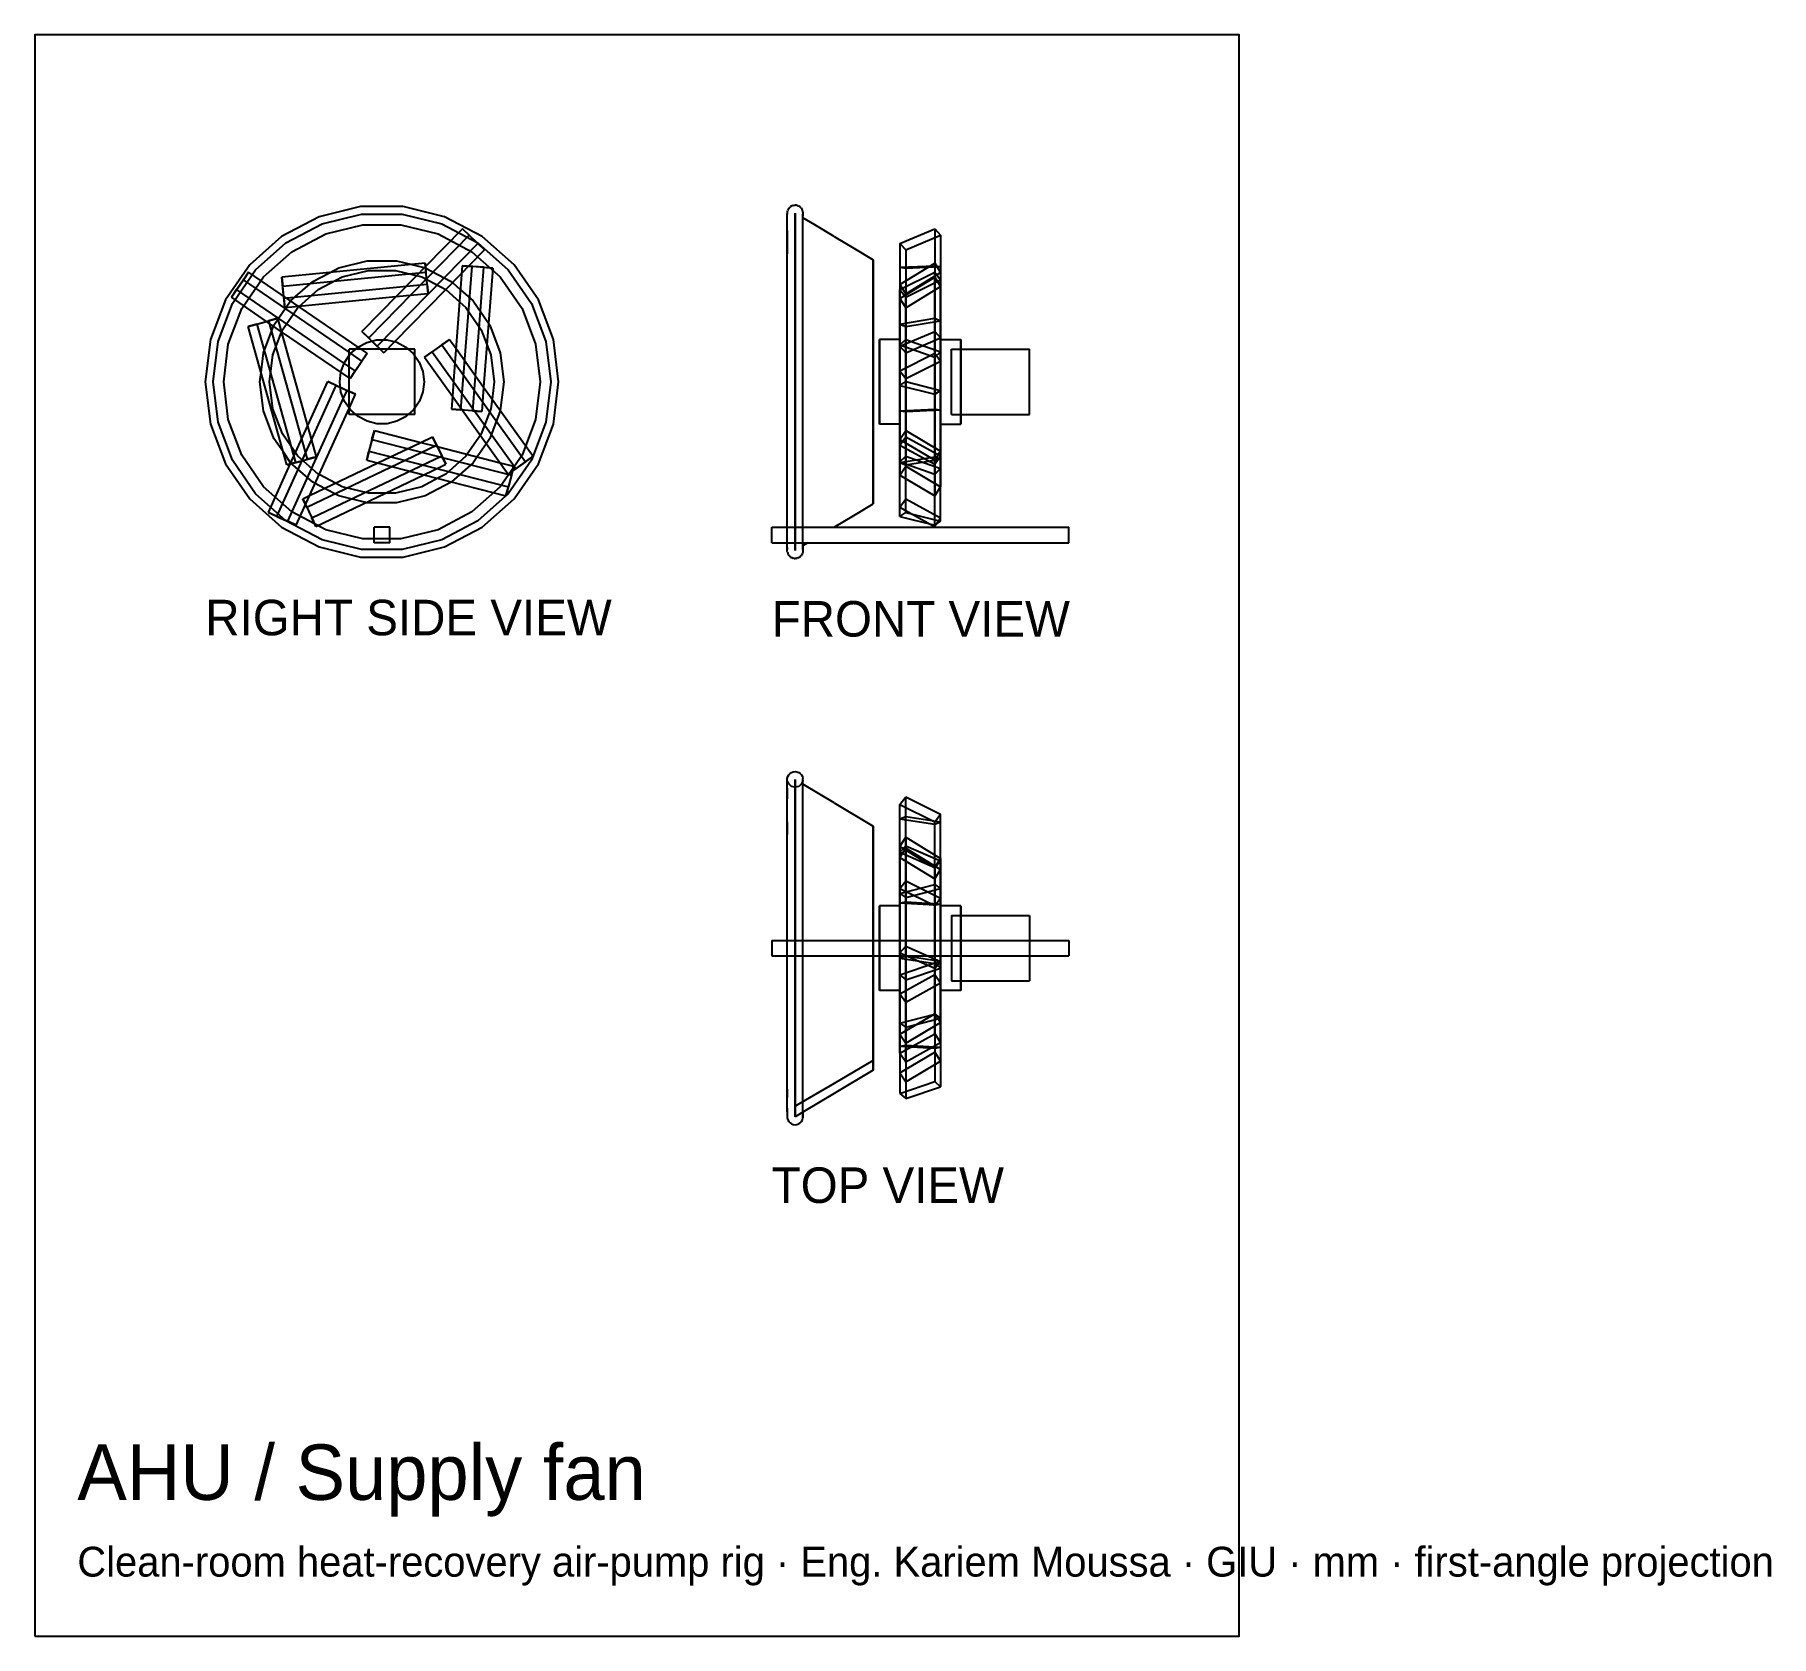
# Model space of a CAD drawing. Header units: millimetres. Extents: x -205 to -83, y -44 to 69.
import ezdxf

# ---------------------------------------------------------------- set-up
doc = ezdxf.new("R2010")
doc.units = ezdxf.units.MM
for name, color, linetype in [('BORDER', 7, 'Continuous'), ('HIDDEN', 8, 'Continuous'), ('TEXT', 5, 'Continuous'), ('VISIBLE', 7, 'Continuous')]:
    doc.layers.add(name, color=color, linetype=linetype)

msp = doc.modelspace()

# ---------------------------------------------------------------- texts
at = {"layer": 'TEXT'}
for s, height, p in [('RIGHT SIDE VIEW', 2.5, (-192.81, 26.24)), ('FRONT VIEW', 2.5, (-152.95, 26.15)), ('TOP VIEW', 2.5, (-152.95, -13.71)), ('AHU / Supply fan', 3.9, (-201.81, -34.61)), ('Clean-room heat-recovery air-pump rig · Eng. Kariem Moussa · GIU · mm · first-angle projection', 2.1, (-201.81, -40.01))]:
    msp.add_text(s, height=height, dxfattribs=at).set_placement(p)

# ---------------------------------------------------------------- linework, layer by layer
at = {"layer": 'BORDER'}
msp.add_lwpolyline([(-204.81, -44.21), (-120.05, -44.21), (-120.05, 68.51), (-204.81, 68.51)], close=True, dxfattribs=at)
at = {"layer": 'HIDDEN'}
for points in [[(-187.13, 53.86), (-184.59, 55.19)], [(-184.59, 55.19), (-181.81, 55.87)], [(-184.33, 54.49), (-181.72, 55.13)], [(-181.81, 55.87), (-178.95, 55.87)], [(-181.72, 55.13), (-179.04, 55.13)], [(-179.04, 55.13), (-176.43, 54.49)], [(-178.95, 55.87), (-176.17, 55.19)], [(-176.17, 55.19), (-173.63, 53.86)], [(-151.3, 55.96), (-151.3, 55.87)], [(-151.3, 55.87), (-151.3, 55.96)], [(-151.3, 55.87), (-151.3, 55.19)], [(-151.3, 55.19), (-151.3, 55.87)], [(-151.3, 55.21), (-151.3, 55.13)], [(-151.3, 55.13), (-151.3, 55.21)], [(-151.3, 55.19), (-151.3, 53.86)], [(-151.3, 53.86), (-151.3, 55.19)], [(-151.3, 55.13), (-151.3, 54.49)], [(-151.3, 54.49), (-151.3, 55.13)], [(-189.27, 51.96), (-187.13, 53.86)], [(-186.71, 53.24), (-184.33, 54.49)], [(-173.63, 53.81), (-180.71, 46.58)], [(-176.43, 54.49), (-174.05, 53.24)], [(-173.63, 53.81), (-174.7, 54.86)], [(-173.63, 53.86), (-171.49, 51.96)], [(-173.63, 53.81), (-173.17, 53.36)], [(-151.3, 54.49), (-151.3, 53.24)], [(-151.3, 53.24), (-151.3, 54.49)], [(-151.3, 53.86), (-151.3, 51.96)], [(-151.3, 51.96), (-151.3, 53.86)], [(-143.92, 53.81), (-143.52, 53.36)], [(-143.52, 53.36), (-141.08, 54.4)], [(-188.71, 51.46), (-186.71, 53.24)], [(-174.05, 53.24), (-172.05, 51.46)], [(-151.3, 53.24), (-151.3, 51.46)], [(-151.3, 51.46), (-151.3, 53.24)], [(-145.8, 52.66), (-145.8, 52.6)], [(-145.8, 52.6), (-145.8, 52.1)], [(-143.52, 53.36), (-143.52, 46.12)], [(-190.9, 49.6), (-189.27, 51.96)], [(-190.6, 50.57), (-189.76, 51.8)], [(-190.24, 49.25), (-188.71, 51.46)], [(-187.27, 49.95), (-187.42, 51.44)], [(-185.25, 51.14), (-184.07, 51.76)], [(-184.87, 50.58), (-183.18, 51.47)], [(-183.18, 51.47), (-181.33, 51.92)], [(-181.33, 51.92), (-179.43, 51.92)], [(-179.43, 51.92), (-177.58, 51.47)], [(-178.28, 52.33), (-177.34, 52.1)], [(-177.32, 52.19), (-178.04, 51.45)], [(-177.58, 51.47), (-175.89, 50.58)], [(-177.2, 50.94), (-177.34, 52.43)], [(-177.34, 52.1), (-175.51, 51.14)], [(-177.13, 50.28), (-177.27, 51.67)], [(-174.28, 52.22), (-174.76, 51.73)], [(-173.23, 52.14), (-174.72, 52.25)], [(-173.23, 52.14), (-174, 42.05)], [(-173.23, 52.14), (-172.57, 52.09)], [(-172.05, 51.46), (-170.52, 49.25)], [(-171.49, 51.96), (-169.86, 49.6)], [(-151.3, 51.96), (-151.3, 49.6)], [(-151.3, 49.6), (-151.3, 51.96)], [(-151.3, 51.46), (-151.3, 49.25)], [(-151.3, 49.25), (-151.3, 51.46)], [(-145.8, 52.1), (-145.8, 51.14)], [(-145.8, 51.98), (-145.8, 51.92)], [(-145.8, 51.92), (-145.8, 51.98)], [(-145.8, 51.92), (-145.8, 51.47)], [(-145.8, 51.47), (-145.8, 51.92)], [(-145.8, 51.47), (-145.8, 50.58)], [(-145.8, 50.58), (-145.8, 51.47)], [(-143.92, 52.14), (-141.48, 52.25)], [(-143.92, 52.14), (-143.92, 42.05)], [(-143.92, 52.14), (-143.52, 52.09)], [(-143.92, 49.95), (-141.48, 51.44)], [(-143.52, 52.09), (-141.08, 52.2)], [(-143.52, 52.09), (-143.52, 42)], [(-143.52, 50.28), (-141.08, 51.77)], [(-141.48, 52.25), (-141.48, 42.16)], [(-141.48, 52.25), (-141.08, 52.2)], [(-141.48, 46.09), (-141.48, 51.8)], [(-141.48, 51.8), (-141.48, 47.63)], [(-141.48, 51.8), (-141.48, 51.44)], [(-141.48, 51.44), (-141.08, 50.78)], [(-141.08, 52.2), (-141.08, 42.11)], [(-190.6, 50.57), (-190.97, 50.03)], [(-182.25, 44.85), (-190.6, 50.57)], [(-187.21, 49.29), (-187.29, 50.11)], [(-177.2, 50.94), (-187.27, 49.95)], [(-186.8, 49.77), (-185.25, 51.14)], [(-186.21, 49.39), (-184.87, 50.58)], [(-177.13, 50.28), (-179.4, 50.06)], [(-177.2, 50.94), (-177.13, 50.28)], [(-175.89, 50.58), (-175.89, 50.58)], [(-175.51, 51.14), (-175.41, 51.06)], [(-174.85, 50.56), (-173.96, 49.77)], [(-145.8, 51.14), (-145.8, 49.77)], [(-145.8, 50.58), (-145.8, 49.32)], [(-145.8, 49.32), (-145.8, 50.58)], [(-143.92, 50.94), (-143.52, 50.28)], [(-143.92, 50.57), (-143.92, 46.58)], [(-143.92, 50.57), (-143.92, 49.95)], [(-143.52, 49.29), (-141.08, 50.78)], [(-143.52, 50.28), (-143.52, 49.29)], [(-141.08, 51.26), (-141.08, 47.17)], [(-141.08, 51.26), (-141.08, 50.78)], [(-191.91, 46.92), (-190.9, 49.6)], [(-191.19, 46.74), (-190.24, 49.25)], [(-187.98, 48.07), (-186.8, 49.77)], [(-187.37, 47.75), (-186.29, 49.32)], [(-187.27, 49.95), (-187.21, 49.29)], [(-186.23, 49.39), (-187.21, 49.29)], [(-186.29, 49.32), (-186.22, 49.38)], [(-174.91, 49.71), (-174.47, 49.32)], [(-174.47, 49.32), (-173.39, 47.75)], [(-173.96, 49.77), (-172.87, 48.2)], [(-170.52, 49.25), (-169.57, 46.74)], [(-169.86, 49.6), (-168.85, 46.92)], [(-151.3, 49.6), (-151.3, 46.92)], [(-151.3, 46.92), (-151.3, 49.6)], [(-151.3, 49.25), (-151.3, 46.74)], [(-151.3, 46.74), (-151.3, 49.25)], [(-145.8, 49.77), (-145.8, 48.07)], [(-145.8, 49.32), (-145.8, 47.75)], [(-145.8, 47.75), (-145.8, 49.32)], [(-143.92, 49.95), (-143.52, 49.29)], [(-189.15, 48.15), (-189.78, 47.97)], [(-189.15, 48.15), (-187.71, 48.55)], [(-186.43, 38.41), (-189.15, 48.15)], [(-188.71, 46.13), (-187.98, 48.07)], [(-187.45, 47.61), (-188.5, 48.33)], [(-187.43, 47.6), (-187.37, 47.75)], [(-173.39, 47.75), (-172.99, 46.7)], [(-145.8, 48.07), (-145.8, 46.13)], [(-145.8, 47.75), (-145.8, 45.97)], [(-145.8, 45.97), (-145.8, 47.75)], [(-143.92, 44.85), (-143.92, 48.15)], [(-143.52, 44.31), (-143.52, 48.22)], [(-141.48, 38.81), (-141.48, 48.55)], [(-141.08, 45.54), (-141.08, 48.38)], [(-192.26, 44.08), (-191.91, 46.92)], [(-191.51, 44.08), (-191.19, 46.74)], [(-188.05, 45.97), (-187.44, 47.58)], [(-182.61, 46.04), (-182.08, 46.52)], [(-182.08, 46.52), (-181.44, 46.85)], [(-181.41, 46.09), (-182.05, 46.53)], [(-180.71, 46.58), (-181.78, 47.63)], [(-181.44, 46.85), (-180.75, 47.03)], [(-180.24, 46.12), (-181.08, 46.94)], [(-180.75, 47.03), (-180.03, 47.03)], [(-180.71, 46.58), (-180.24, 46.12)], [(-179.49, 46.9), (-180.24, 46.12)], [(-180.03, 47.03), (-179.34, 46.86)], [(-179.34, 46.86), (-178.7, 46.53)], [(-178.7, 46.53), (-178.16, 46.06)], [(-176.17, 46.69), (-177.38, 45.82)], [(-176.17, 46.69), (-175.63, 47.07)], [(-176.17, 46.69), (-170.27, 38.46)], [(-169.57, 46.74), (-169.25, 44.08)], [(-168.85, 46.92), (-168.5, 44.08)], [(-151.3, 46.92), (-151.3, 44.08)], [(-151.3, 44.08), (-151.3, 46.92)], [(-151.3, 46.74), (-151.3, 44.08)], [(-151.3, 44.08), (-151.3, 46.74)], [(-145.36, 47.05), (-145.36, 47.03)], [(-145.36, 47.03), (-145.36, 46.86)], [(-145.36, 46.86), (-145.36, 46.53)], [(-145.36, 46.53), (-145.36, 46.06)], [(-143.92, 46.58), (-141.48, 47.63)], [(-143.92, 46.69), (-143.52, 47.07)], [(-143.92, 46.69), (-141.48, 45.82)], [(-143.92, 46.69), (-143.92, 38.46)], [(-143.92, 46.58), (-143.52, 46.12)], [(-143.52, 46.12), (-141.08, 47.17)], [(-143.52, 47.07), (-141.08, 46.2)], [(-143.52, 47.07), (-143.52, 38.84)], [(-141.48, 47.63), (-141.08, 47.17)], [(-139.64, 47.05), (-139.64, 47.03)], [(-139.64, 47.03), (-139.64, 46.86)], [(-139.64, 46.86), (-139.64, 46.53)], [(-139.64, 46.53), (-139.64, 46.06)], [(-188.88, 44.74), (-188.71, 46.13)], [(-188.28, 44.08), (-188.05, 45.97)], [(-183.27, 44.78), (-183.02, 45.45)], [(-183.02, 45.45), (-182.61, 46.04)], [(-178.07, 46.39), (-182.69, 46.39)], [(-182.69, 41.77), (-182.69, 46.39)], [(-181.78, 45.54), (-182.69, 46.17)], [(-182.69, 45.93), (-182.61, 46.04)], [(-182.62, 44.31), (-181.78, 45.54)], [(-182.61, 46.04), (-182.22, 46.39)], [(-182.25, 44.85), (-181.41, 46.09)], [(-181.41, 46.09), (-181.78, 45.54)], [(-178.54, 46.39), (-178.16, 46.06)], [(-178.16, 46.06), (-178.07, 45.92)], [(-178.16, 46.06), (-177.76, 45.47)], [(-178.07, 41.77), (-178.07, 46.39)], [(-177.76, 45.47), (-177.5, 44.8)], [(-175.16, 46.42), (-173.22, 43.7)], [(-145.8, 46.13), (-145.8, 44.08)], [(-145.8, 45.97), (-145.8, 44.08)], [(-145.8, 44.08), (-145.8, 45.97)], [(-145.36, 46.06), (-145.36, 45.47)], [(-145.36, 45.47), (-145.36, 44.8)], [(-143.92, 44.85), (-141.48, 46.09)], [(-143.52, 44.31), (-141.08, 45.54)], [(-141.48, 45.82), (-141.08, 46.2)], [(-141.48, 46.09), (-141.08, 45.54)], [(-141.48, 45.82), (-141.48, 37.59)], [(-141.08, 46.2), (-141.08, 37.97)], [(-140.3, 46.39), (-134.8, 46.39)], [(-140.3, 41.77), (-140.3, 46.39)], [(-140.3, 42.24), (-140.3, 45.93)], [(-139.64, 46.04), (-139.64, 46.39)], [(-139.64, 46.06), (-139.64, 45.47)], [(-139.64, 45.93), (-139.64, 46.04)], [(-139.64, 45.47), (-139.64, 44.8)], [(-134.8, 41.77), (-134.8, 46.39)], [(-191.91, 41.24), (-192.26, 44.08)], [(-191.19, 41.42), (-191.51, 44.08)], [(-188.05, 42.19), (-188.28, 44.08)], [(-183.6, 43.83), (-184.19, 44.1)], [(-183.35, 44.07), (-183.27, 44.78)], [(-183.26, 43.36), (-183.35, 44.07)], [(-182.62, 44.31), (-183.27, 44.75)], [(-182.25, 44.85), (-182.62, 44.31)], [(-177.5, 44.8), (-177.41, 44.09)], [(-177.41, 44.09), (-177.49, 43.38)], [(-175.31, 44.48), (-175.42, 43.08)], [(-169.25, 44.08), (-169.57, 41.42)], [(-168.5, 44.08), (-168.85, 41.24)], [(-151.3, 41.42), (-151.3, 44.08)], [(-151.3, 44.08), (-151.3, 41.42)], [(-151.3, 41.24), (-151.3, 44.08)], [(-151.3, 44.08), (-151.3, 41.24)], [(-145.8, 42.19), (-145.8, 44.08)], [(-145.8, 44.08), (-145.8, 42.19)], [(-145.8, 44.08), (-145.8, 42.03)], [(-145.36, 44.8), (-145.36, 44.09)], [(-145.36, 44.09), (-145.36, 43.38)], [(-143.92, 44.85), (-143.52, 44.31)], [(-143.92, 43.83), (-143.52, 44.1)], [(-143.52, 44.1), (-141.08, 43.48)], [(-143.52, 38.23), (-143.52, 44.1)], [(-139.64, 44.8), (-139.64, 44.09)], [(-139.64, 44.09), (-139.64, 43.38)], [(-187.78, 34.61), (-183.6, 43.83)], [(-183.6, 43.83), (-182.24, 43.21)], [(-183.3, 43.7), (-182.83, 43.48)], [(-183, 42.69), (-183.26, 43.36)], [(-183.09, 42.92), (-182.83, 43.48)], [(-182.24, 43.21), (-182.83, 43.48)], [(-182.69, 42.21), (-182.24, 43.21)], [(-177.49, 43.38), (-177.74, 42.71)], [(-175.42, 43.08), (-174.72, 42.1)], [(-173.22, 43.7), (-173.35, 42)], [(-172.63, 42.87), (-172.71, 42.19)], [(-145.36, 43.38), (-145.36, 42.71)], [(-143.92, 43.83), (-141.48, 43.21)], [(-143.92, 38.41), (-143.92, 43.83)], [(-141.48, 43.21), (-141.08, 43.48)], [(-141.48, 34), (-141.48, 43.21)], [(-141.08, 38.63), (-141.08, 43.48)], [(-139.64, 43.38), (-139.64, 42.71)], [(-187.37, 40.41), (-188.05, 42.19)], [(-182.6, 42.1), (-183, 42.69)], [(-182.6, 42.1), (-182.69, 42.24)], [(-178.07, 41.77), (-182.69, 41.77)], [(-182.22, 41.77), (-182.6, 42.1)], [(-182.06, 41.63), (-182.6, 42.1)], [(-181.42, 41.3), (-182.06, 41.63)], [(-178.68, 41.64), (-179.32, 41.31)], [(-178.15, 42.12), (-178.68, 41.64)], [(-178.15, 42.12), (-178.54, 41.77)], [(-177.74, 42.71), (-178.15, 42.12)], [(-178.07, 42.23), (-178.15, 42.12)], [(-174, 42.05), (-175.49, 42.16)], [(-173.35, 42), (-174.62, 42.09)], [(-174, 42.05), (-173.35, 42)], [(-172.71, 42.19), (-173.39, 40.41)], [(-172.05, 42.03), (-172.78, 40.09)], [(-172.05, 42.06), (-172.05, 42.03)], [(-145.8, 40.41), (-145.8, 42.19)], [(-145.8, 42.19), (-145.8, 40.41)], [(-145.8, 42.03), (-145.8, 40.09)], [(-145.36, 42.71), (-145.36, 42.12)], [(-145.36, 42.12), (-145.36, 41.64)], [(-145.36, 41.64), (-145.36, 41.31)], [(-143.92, 42.05), (-141.48, 42.16)], [(-143.92, 42.05), (-143.52, 42)], [(-143.52, 42), (-141.08, 42.11)], [(-141.48, 42.16), (-141.08, 42.11)], [(-140.3, 41.77), (-134.8, 41.77)], [(-139.64, 42.71), (-139.64, 42.12)], [(-139.64, 42.1), (-139.64, 42.24)], [(-139.64, 42.12), (-139.64, 41.64)], [(-139.64, 41.77), (-139.64, 42.1)], [(-139.64, 41.64), (-139.64, 41.31)], [(-190.9, 38.56), (-191.91, 41.24)], [(-190.24, 38.91), (-191.19, 41.42)], [(-186.29, 38.84), (-187.37, 40.41)], [(-186.83, 38.29), (-185.6, 41)], [(-180.73, 41.13), (-181.42, 41.3)], [(-181.08, 40.02), (-180.91, 40.66)], [(-180.01, 41.13), (-180.73, 41.13)], [(-179.32, 41.31), (-180.01, 41.13)], [(-173.39, 40.41), (-173.45, 40.32)], [(-169.57, 41.42), (-170.52, 38.91)], [(-168.85, 41.24), (-169.86, 38.56)], [(-151.3, 38.91), (-151.3, 41.42)], [(-151.3, 41.42), (-151.3, 38.91)], [(-151.3, 38.56), (-151.3, 41.24)], [(-151.3, 41.24), (-151.3, 38.56)], [(-145.8, 38.84), (-145.8, 40.41)], [(-145.8, 40.41), (-145.8, 38.84)], [(-145.36, 41.31), (-145.36, 41.13)], [(-145.36, 41.13), (-145.36, 41.11)], [(-143.92, 40.02), (-143.52, 40.66)], [(-143.52, 40.66), (-141.08, 39.21)], [(-143.52, 40.66), (-143.52, 38.14)], [(-139.64, 41.31), (-139.64, 41.13)], [(-139.64, 41.13), (-139.64, 41.11)], [(-186.8, 38.39), (-187.31, 39.13)], [(-185.66, 35.25), (-176.54, 39.63)], [(-184.99, 38.81), (-185.08, 39.13)], [(-181.08, 40.02), (-181.45, 38.57)], [(-181.08, 40.02), (-171.27, 37.51)], [(-180.67, 38.37), (-177.65, 39.82)], [(-177.65, 39.82), (-176.49, 39.52)], [(-176.54, 39.63), (-176.82, 40.22)], [(-176.54, 39.63), (-175.89, 38.28)], [(-172.78, 40.09), (-173.03, 39.74)], [(-145.8, 40.09), (-145.8, 38.39)], [(-143.92, 39.63), (-143.52, 40.22)], [(-143.92, 40.02), (-141.48, 38.57)], [(-143.92, 40.02), (-143.92, 37.51)], [(-143.92, 39.63), (-141.48, 38.28)], [(-143.92, 35.25), (-143.92, 39.63)], [(-143.52, 40.22), (-141.08, 38.87)], [(-143.52, 35.84), (-143.52, 40.22)], [(-141.48, 38.57), (-141.08, 39.21)], [(-141.08, 39.21), (-141.08, 36.69)], [(-189.27, 36.2), (-190.9, 38.56)], [(-188.71, 36.7), (-190.24, 38.91)], [(-186.43, 38.41), (-187.06, 38.23)], [(-185.25, 37.02), (-186.8, 38.39)], [(-186.43, 38.41), (-184.99, 38.81)], [(-184.87, 37.58), (-186.29, 38.84)], [(-184.99, 38.81), (-185.17, 38.76)], [(-178.79, 37.89), (-177.43, 37.54)], [(-177.43, 37.54), (-176.16, 38.15)], [(-174.47, 38.84), (-175.89, 37.58)], [(-173.96, 38.39), (-175.48, 37.04)], [(-174.37, 38.98), (-174.47, 38.84)], [(-173.68, 38.8), (-173.96, 38.39)], [(-172.06, 38.38), (-171.11, 38.14)], [(-170.52, 38.91), (-172.05, 36.7)], [(-169.86, 38.56), (-171.49, 36.2)], [(-170.27, 38.46), (-171.49, 37.59)], [(-171.27, 37.51), (-171.11, 38.14)], [(-171.11, 38.14), (-171.2, 37.8)], [(-170.27, 38.46), (-169.74, 38.84)], [(-151.3, 36.7), (-151.3, 38.91)], [(-151.3, 38.91), (-151.3, 36.7)], [(-151.3, 36.2), (-151.3, 38.56)], [(-151.3, 38.56), (-151.3, 36.2)], [(-145.8, 37.58), (-145.8, 38.84)], [(-145.8, 38.84), (-145.8, 37.58)], [(-145.8, 38.39), (-145.8, 37.02)], [(-143.92, 38.46), (-143.52, 38.84)], [(-143.92, 38.41), (-141.48, 38.81)], [(-143.92, 38.46), (-141.48, 37.59)], [(-143.92, 37.51), (-143.52, 38.14)], [(-143.52, 38.84), (-141.08, 37.97)], [(-143.52, 38.14), (-141.08, 36.69)], [(-141.48, 38.28), (-141.08, 38.87)], [(-141.48, 38.81), (-141.08, 38.63)], [(-141.48, 38.57), (-141.48, 36.06)], [(-141.48, 33.9), (-141.48, 38.28)], [(-141.48, 37.59), (-141.08, 37.97)], [(-141.08, 34.5), (-141.08, 38.87)], [(-186.71, 34.92), (-188.71, 36.7)], [(-185.08, 36.93), (-185.25, 37.02)], [(-184.8, 37.55), (-184.87, 37.58)], [(-183.18, 36.69), (-183.65, 36.94)], [(-181.33, 36.24), (-183.18, 36.69)], [(-175.89, 37.58), (-176.45, 37.29)], [(-172.05, 36.7), (-174.05, 34.92)], [(-171.27, 37.51), (-171.65, 36.06)], [(-151.3, 34.92), (-151.3, 36.7)], [(-151.3, 36.7), (-151.3, 34.92)], [(-145.8, 36.69), (-145.8, 37.58)], [(-145.8, 37.58), (-145.8, 36.69)], [(-145.8, 37.02), (-145.8, 36.06)], [(-145.8, 36.24), (-145.8, 36.69)], [(-145.8, 36.69), (-145.8, 36.24)], [(-143.92, 37.51), (-141.48, 36.06)], [(-141.48, 36.06), (-141.08, 36.69)], [(-187.13, 34.3), (-189.27, 36.2)], [(-185.95, 35.84), (-185.47, 36.07)], [(-185.95, 35.84), (-185.76, 35.45)], [(-185.66, 35.25), (-185.95, 35.84)], [(-183.42, 36.06), (-184.41, 36.58)], [(-181.51, 35.59), (-183.42, 36.06)], [(-180.15, 36.24), (-181.33, 36.24)], [(-171.49, 36.2), (-173.63, 34.3)], [(-151.3, 34.3), (-151.3, 36.2)], [(-151.3, 36.2), (-151.3, 34.3)], [(-145.8, 36.18), (-145.8, 36.24)], [(-145.8, 36.24), (-145.8, 36.18)], [(-145.8, 36.06), (-145.8, 35.56)], [(-145.8, 35.56), (-145.8, 35.5)], [(-143.92, 35.25), (-143.52, 35.84)], [(-143.52, 35.84), (-141.08, 34.5)], [(-187.78, 34.61), (-188.37, 34.88)], [(-187.78, 34.61), (-186.41, 34)], [(-184.59, 32.97), (-187.13, 34.3)], [(-184.33, 33.67), (-186.71, 34.92)], [(-185.66, 35.25), (-185.02, 33.9)], [(-174.05, 34.92), (-176.43, 33.67)], [(-173.63, 34.3), (-176.17, 32.97)], [(-151.3, 33.67), (-151.3, 34.92)], [(-151.3, 34.92), (-151.3, 33.67)], [(-151.3, 32.97), (-151.3, 34.3)], [(-151.3, 34.3), (-151.3, 32.97)], [(-143.92, 35.25), (-141.79, 34.07)], [(-141.37, 34.07), (-141.08, 34.5)], [(-181.72, 33.03), (-184.33, 33.67)], [(-179.04, 33.03), (-181.72, 33.03)], [(-179.83, 33.85), (-180.93, 33.85)], [(-180.93, 32.75), (-180.93, 33.85)], [(-179.83, 32.75), (-179.83, 33.85)], [(-176.43, 33.67), (-179.04, 33.03)], [(-152.95, 33.85), (-132.05, 33.85)], [(-152.95, 32.75), (-152.95, 33.85)], [(-151.85, 33.85), (-148.61, 33.85)], [(-151.3, 33.03), (-151.3, 33.67)], [(-151.3, 33.67), (-151.3, 33.03)], [(-151.3, 32.95), (-151.3, 33.03)], [(-151.3, 33.03), (-151.3, 32.95)], [(-132.05, 32.75), (-132.05, 33.85)], [(-181.81, 32.29), (-184.59, 32.97)], [(-178.95, 32.29), (-181.81, 32.29)], [(-179.83, 32.75), (-180.93, 32.75)], [(-176.17, 32.97), (-178.95, 32.29)], [(-152.95, 32.75), (-132.05, 32.75)], [(-151.85, 32.75), (-150.44, 32.75)], [(-151.3, 32.29), (-151.3, 32.97)], [(-151.3, 32.97), (-151.3, 32.29)], [(-151.3, 32.2), (-151.3, 32.29)], [(-151.3, 32.29), (-151.3, 32.2)], [(-151.81, 15.9), (-151.85, 16.03)], [(-151.75, 15.79), (-151.81, 15.9)], [(-151.3, 16.1), (-151.3, 15.75)], [(-151.3, 15.75), (-151.3, 16.1)], [(-150.79, 15.9), (-150.85, 15.79)], [(-150.75, 16.03), (-150.79, 15.9)], [(-151.66, 15.69), (-151.75, 15.79)], [(-151.56, 15.61), (-151.66, 15.69)], [(-151.43, 15.57), (-151.56, 15.61)], [(-151.3, 15.55), (-151.43, 15.57)], [(-151.3, 15.75), (-151.3, 14.74)], [(-151.3, 14.74), (-151.3, 15.75)], [(-151.17, 15.57), (-151.3, 15.55)], [(-151.3, 15.35), (-151.3, 15.03)], [(-151.3, 15.03), (-151.3, 15.35)], [(-151.3, 15.03), (-151.3, 14.08)], [(-151.3, 14.08), (-151.3, 15.03)], [(-151.3, 14.74), (-151.3, 13.11)], [(-151.3, 13.11), (-151.3, 14.74)], [(-151.04, 15.61), (-151.17, 15.57)], [(-150.94, 15.69), (-151.04, 15.61)], [(-150.85, 15.79), (-150.94, 15.69)], [(-151.3, 14.08), (-151.3, 12.55)], [(-151.3, 12.55), (-151.3, 14.08)], [(-143.92, 14.33), (-141.48, 13.11)], [(-143.92, 13.33), (-143.52, 13.49)], [(-143.52, 13.49), (-141.08, 13.12)], [(-143.52, 3.69), (-143.52, 13.49)], [(-141.48, 13.11), (-141.08, 13.65)], [(-151.3, 13.11), (-151.3, 10.97)], [(-151.3, 10.97), (-151.3, 13.11)], [(-151.3, 12.55), (-151.3, 10.55)], [(-151.3, 10.55), (-151.3, 12.55)], [(-145.8, 12.8), (-145.8, 12.55)], [(-145.8, 12.55), (-145.8, 11.82)], [(-143.92, 13.33), (-141.48, 12.95)], [(-143.92, 8.43), (-143.92, 13.33)], [(-141.48, 12.95), (-141.08, 13.12)], [(-141.48, 7.22), (-141.48, 13.11)], [(-141.48, 3.15), (-141.48, 12.95)], [(-141.08, 3.31), (-141.08, 13.12)], [(-145.8, 12.12), (-145.8, 11.89)], [(-145.8, 11.89), (-145.8, 12.12)], [(-145.8, 11.89), (-145.8, 11.21)], [(-145.8, 11.21), (-145.8, 11.89)], [(-145.8, 11.82), (-145.8, 10.64)], [(-145.8, 11.21), (-145.8, 10.13)], [(-145.8, 10.13), (-145.8, 11.21)], [(-143.92, 10.6), (-143.52, 11.25)], [(-143.69, 11.23), (-141.48, 9.88)], [(-143.52, 8.97), (-143.52, 12.03)], [(-143.52, 12.03), (-143.52, 11.25)], [(-143.52, 11.43), (-143.52, 4.36)], [(-143.52, 11.25), (-141.08, 9.76)], [(-151.3, 10.97), (-151.3, 8.43)], [(-151.3, 8.43), (-151.3, 10.97)], [(-151.3, 10.55), (-151.3, 8.17)], [(-151.3, 8.17), (-151.3, 10.55)], [(-145.8, 10.64), (-145.8, 9.09)], [(-145.8, 10.13), (-145.8, 8.71)], [(-145.8, 8.71), (-145.8, 10.13)], [(-143.92, 8.43), (-143.92, 10.97)], [(-143.92, 10.97), (-143.92, 10.6)], [(-143.92, 10.6), (-141.48, 9.11)], [(-141.48, 9.88), (-141.16, 10.4)], [(-141.48, 9.88), (-141.48, 9.11)], [(-141.08, 7.75), (-141.08, 10.37)], [(-141.08, 10.37), (-141.08, 9.76)], [(-145.8, 9.09), (-145.8, 7.26)], [(-145.8, 8.71), (-145.8, 7.02)], [(-145.8, 7.02), (-145.8, 8.71)], [(-143.92, 8.43), (-143.52, 8.97)], [(-143.92, 8.06), (-141.48, 8.71)], [(-143.52, 8.97), (-141.08, 7.75)], [(-141.48, 9.11), (-141.08, 9.76)], [(-141.48, -0.42), (-141.48, 8.71)], [(-141.48, 8.71), (-141.08, 8.43)], [(-151.3, 8.43), (-151.3, 5.65)], [(-151.3, 5.65), (-151.3, 8.43)], [(-151.3, 8.17), (-151.3, 5.56)], [(-151.3, 5.56), (-151.3, 8.17)], [(-143.92, 8.43), (-141.48, 7.22)], [(-143.92, -1.06), (-143.92, 8.06)], [(-143.92, 8.06), (-143.52, 7.78)], [(-143.92, 3.52), (-143.92, 8.06)], [(-143.92, 7.4), (-143.92, 3.89)], [(-143.63, 7.45), (-143.52, 7.47)], [(-143.52, 7.78), (-141.08, 8.43)], [(-143.52, -1.35), (-143.52, 7.78)], [(-143.52, 7.47), (-141.24, 7.33)], [(-143.52, 7.47), (-143.52, -2.61)], [(-141.48, 7.22), (-141.08, 7.75)], [(-141.08, -0.7), (-141.08, 8.43)], [(-145.8, 7.26), (-145.8, 5.25)], [(-145.8, 7.02), (-145.8, 5.17)], [(-145.8, 5.17), (-145.8, 7.02)], [(-145.36, 7.19), (-145.36, 7.11)], [(-145.36, 7.11), (-145.36, 6.86)], [(-145.36, 6.86), (-145.36, 6.45)], [(-145.36, 6.45), (-145.36, 5.92)], [(-141.48, 7.28), (-141.48, 2.82)], [(-141.08, 7.32), (-141.08, 3.29)], [(-140.3, 6.53), (-134.8, 6.53)], [(-140.3, 6.53), (-140.3, 1.91)], [(-139.64, 7.19), (-139.64, 7.11)], [(-139.64, 7.11), (-139.64, 6.86)], [(-139.64, 6.86), (-139.64, 6.45)], [(-139.64, 6.44), (-139.64, 6.53)], [(-139.64, 6.45), (-139.64, 5.92)], [(-139.64, 6.06), (-139.64, 6.44)], [(-134.8, 6.53), (-134.8, 1.91)], [(-151.3, 5.65), (-151.3, 2.79)], [(-151.3, 2.79), (-151.3, 5.65)], [(-151.3, 5.56), (-151.3, 2.88)], [(-151.3, 2.88), (-151.3, 5.56)], [(-145.8, 5.25), (-145.8, 3.19)], [(-145.8, 5.17), (-145.8, 3.27)], [(-145.8, 3.27), (-145.8, 5.17)], [(-145.36, 5.92), (-145.36, 5.28)], [(-145.36, 5.28), (-145.36, 4.59)], [(-140.3, 6.06), (-140.3, 2.38)], [(-139.64, 5.92), (-139.64, 5.28)], [(-139.64, 5.28), (-139.64, 4.59)], [(-152.95, 4.77), (-132.05, 4.77)], [(-152.95, 4.77), (-152.95, 3.67)], [(-152.95, 3.67), (-132.05, 3.67)], [(-151.85, 4.77), (-145.8, 4.77)], [(-151.85, 3.67), (-145.8, 3.67)], [(-145.36, 4.77), (-134.8, 4.77)], [(-145.36, 4.59), (-145.36, 3.87)], [(-145.36, 3.87), (-145.36, 3.18)], [(-145.36, 3.67), (-134.8, 3.67)], [(-143.92, 3.89), (-143.52, 4.36)], [(-143.92, 3.89), (-141.48, 2.82)], [(-143.92, 3.52), (-143.52, 3.69)], [(-143.52, 4.36), (-141.08, 3.29)], [(-143.52, 3.69), (-141.08, 3.31)], [(-139.64, 4.59), (-139.64, 3.87)], [(-139.64, 3.87), (-139.64, 3.18)], [(-132.05, 4.77), (-132.05, 3.67)], [(-151.3, 2.88), (-151.3, 0.27)], [(-151.3, 0.27), (-151.3, 2.88)], [(-151.3, 2.79), (-151.3, 0.01)], [(-151.3, 0.01), (-151.3, 2.79)], [(-145.8, 3.27), (-145.8, 1.42)], [(-145.8, 1.42), (-145.8, 3.27)], [(-145.8, 3.19), (-145.8, 1.18)], [(-145.36, 3.18), (-145.36, 2.54)], [(-145.36, 2.54), (-145.36, 2)], [(-143.92, 3.52), (-141.48, 3.15)], [(-143.92, 2.35), (-141.48, 3.19)], [(-143.52, 1.98), (-141.08, 2.82)], [(-141.48, 3.15), (-141.08, 3.31)], [(-141.48, 2.82), (-141.08, 3.29)], [(-141.48, 3.19), (-141.48, -2.82)], [(-141.48, 3.19), (-141.08, 2.82)], [(-141.08, 2.82), (-141.08, -2.75)], [(-139.64, 3.18), (-139.64, 2.54)], [(-139.64, 2.54), (-139.64, 2)], [(-145.8, 1.42), (-145.8, -0.27)], [(-145.8, -0.27), (-145.8, 1.42)], [(-145.36, 2), (-145.36, 1.6)], [(-145.36, 1.6), (-145.36, 1.34)], [(-145.36, 1.34), (-145.36, 1.25)], [(-143.92, 1), (-141.48, 2.36)], [(-143.92, 2.35), (-143.92, -2.67)], [(-143.92, 2.35), (-143.52, 1.98)], [(-143.52, 1.98), (-143.52, -6.37)], [(-143.52, 0.41), (-141.08, 1.77)], [(-141.48, -1.81), (-141.48, 2.36)], [(-141.48, 2.36), (-141.08, 1.77)], [(-141.08, -2.41), (-141.08, 1.77)], [(-140.3, 1.91), (-134.8, 1.91)], [(-139.64, 1.99), (-139.64, 2.38)], [(-139.64, 2), (-139.64, 1.6)], [(-139.64, 1.91), (-139.64, 1.99)], [(-139.64, 1.6), (-139.64, 1.34)], [(-139.64, 1.34), (-139.64, 1.25)], [(-151.3, 0.27), (-151.3, -2.11)], [(-151.3, -2.11), (-151.3, 0.27)], [(-151.3, 0.01), (-151.3, -2.53)], [(-151.3, -2.53), (-151.3, 0.01)], [(-145.8, 1.18), (-145.8, -0.65)], [(-143.92, -3.18), (-143.92, 1)], [(-143.92, 1), (-143.52, 0.41)], [(-143.52, -3.77), (-143.52, 0.41)], [(-145.8, -0.27), (-145.8, -1.69)], [(-145.8, -1.69), (-145.8, -0.27)], [(-145.8, -0.65), (-145.8, -2.2)], [(-143.92, -1.83), (-141.48, -0.39)], [(-143.92, -1.06), (-141.48, -0.42)], [(-143.92, -1.06), (-143.52, -1.35)], [(-143.52, -1.35), (-141.08, -0.7)], [(-143.52, -2.46), (-141.08, -1.02)], [(-141.48, -0.39), (-141.48, -3.11)], [(-141.48, -0.39), (-141.08, -1.02)], [(-141.48, -0.42), (-141.08, -0.7)], [(-141.08, -1.02), (-141.08, -3.74)], [(-151.3, -2.11), (-151.3, -4.11)], [(-151.3, -4.11), (-151.3, -2.11)], [(-145.8, -1.69), (-145.8, -2.77)], [(-145.8, -2.77), (-145.8, -1.69)], [(-145.8, -2.2), (-145.8, -3.38)], [(-143.92, -3.18), (-141.48, -1.81)], [(-143.92, -1.83), (-143.92, -4.55)], [(-143.92, -1.83), (-143.52, -2.46)], [(-143.52, -3.77), (-141.08, -2.41)], [(-141.48, -1.81), (-141.08, -2.41)], [(-151.3, -2.53), (-151.3, -4.67)], [(-151.3, -4.67), (-151.3, -2.53)], [(-145.8, -2.77), (-145.8, -3.45)], [(-145.8, -3.45), (-145.8, -2.77)], [(-145.8, -3.38), (-145.8, -4.11)], [(-145.8, -3.45), (-145.8, -3.68)], [(-145.8, -3.68), (-145.8, -3.45)], [(-143.92, -2.67), (-143.52, -2.61)], [(-143.92, -4.55), (-141.48, -3.11)], [(-143.92, -3.18), (-143.52, -3.77)], [(-143.52, -2.46), (-143.52, -5.18)], [(-143.52, -2.61), (-141.08, -2.75)], [(-141.48, -3.11), (-141.08, -3.74)], [(-151.3, -4.11), (-151.3, -5.64)], [(-151.3, -5.64), (-151.3, -4.11)], [(-151.3, -4.67), (-151.3, -6.3)], [(-151.3, -6.3), (-151.3, -4.67)], [(-145.8, -3.68), (-148.55, -5.3)], [(-145.8, -4.11), (-145.8, -4.36)], [(-143.92, -4.55), (-143.52, -5.18)], [(-143.52, -5.18), (-141.08, -3.74)], [(-148.55, -5.3), (-151.3, -6.91)], [(-151.3, -5.64), (-151.3, -6.59)], [(-151.3, -6.59), (-151.3, -5.64)], [(-151.3, -6.3), (-151.3, -7.31)], [(-151.3, -7.31), (-151.3, -6.3)], [(-151.3, -6.59), (-151.3, -6.91)], [(-151.3, -6.91), (-151.3, -6.59)], [(-151.3, -7.31), (-151.3, -7.66)], [(-151.3, -7.66), (-151.3, -7.31)], [(-150.75, -7.33), (-151.3, -7.66)]]:
    msp.add_lwpolyline(points, dxfattribs=at)
at = {"layer": 'VISIBLE'}
for points in [[(-181.88, 56.42), (-184.79, 55.7)], [(-178.88, 56.42), (-181.88, 56.42)], [(-175.97, 55.7), (-178.88, 56.42)], [(-151.75, 56.27), (-151.79, 56.2)], [(-151.72, 56.32), (-151.75, 56.27)], [(-151.66, 56.37), (-151.72, 56.32)], [(-151.62, 56.41), (-151.66, 56.37)], [(-151.56, 56.45), (-151.62, 56.41)], [(-151.5, 56.47), (-151.56, 56.45)], [(-151.43, 56.49), (-151.5, 56.47)], [(-151.43, 56.49), (-151.37, 56.51)], [(-151.37, 56.51), (-151.3, 56.51)], [(-151.23, 56.51), (-151.3, 56.51)], [(-151.17, 56.49), (-151.23, 56.51)], [(-151.1, 56.47), (-151.17, 56.49)], [(-151.1, 56.47), (-151.04, 56.45)], [(-150.98, 56.41), (-151.04, 56.45)], [(-150.98, 56.41), (-150.94, 56.37)], [(-150.88, 56.32), (-150.94, 56.37)], [(-150.88, 56.32), (-150.85, 56.27)], [(-150.81, 56.2), (-150.85, 56.27)], [(-184.79, 55.7), (-187.44, 54.31)], [(-173.32, 54.31), (-175.97, 55.7)], [(-151.84, 56.04), (-151.85, 56.03)], [(-151.85, 56.03), (-151.85, 55.87)], [(-151.85, 55.87), (-151.85, 55.9)], [(-151.85, 55.8), (-151.85, 55.87)], [(-151.85, 55.19), (-151.85, 55.8)], [(-151.85, 54.74), (-151.85, 55.19)], [(-151.84, 56.04), (-151.81, 56.16)], [(-151.79, 56.2), (-151.81, 56.16)], [(-150.79, 56.16), (-150.81, 56.2)], [(-150.76, 56.04), (-150.79, 56.16)], [(-150.75, 56.03), (-150.76, 56.04)], [(-150.75, 56.03), (-150.75, 55.87)], [(-150.75, 55.87), (-150.75, 55.74)], [(-150.75, 55.8), (-150.75, 55.87)], [(-150.75, 55.19), (-150.75, 55.8)], [(-149.92, 55.14), (-150.75, 55.63)], [(-150.75, 54.76), (-150.75, 55.19)], [(-148.55, 54.31), (-149.92, 55.14)], [(-187.44, 54.31), (-189.68, 52.32)], [(-174.23, 54.4), (-181.31, 47.17)], [(-174.7, 54.86), (-177.32, 52.19)], [(-174.7, 54.86), (-174.23, 54.4)], [(-173.17, 53.36), (-174.23, 54.4)], [(-171.08, 52.32), (-173.32, 54.31)], [(-151.85, 54.74), (-151.85, 53.86)], [(-151.85, 53.86), (-151.85, 54.74)], [(-151.85, 53.86), (-151.85, 53.1)], [(-151.85, 53.11), (-151.85, 53.86)], [(-150.75, 53.86), (-150.75, 54.76)], [(-150.75, 53.11), (-150.75, 53.86)], [(-148.55, 54.31), (-147.17, 53.48)], [(-143.92, 53.81), (-141.48, 54.86)], [(-143.92, 53.81), (-143.92, 50.57)], [(-141.48, 54.86), (-141.48, 51.8)], [(-141.48, 54.86), (-141.08, 54.4)], [(-141.08, 54.4), (-141.08, 51.26)], [(-183.42, 52.1), (-181.41, 52.6)], [(-181.41, 52.6), (-179.35, 52.6)], [(-179.35, 52.6), (-178.28, 52.33)], [(-173.17, 53.36), (-174.28, 52.22)], [(-151.85, 51.96), (-151.85, 53.11)], [(-150.75, 51.96), (-150.75, 53.11)], [(-147.17, 53.48), (-145.8, 52.66)], [(-145.8, 52.6), (-145.8, 52.66)], [(-145.8, 52.1), (-145.8, 52.6)], [(-189.68, 52.32), (-191.39, 49.86)], [(-189.76, 51.8), (-190.13, 51.26)], [(-182.05, 46.53), (-189.76, 51.8)], [(-177.34, 52.43), (-187.42, 51.44)], [(-187.42, 51.44), (-187.35, 50.78)], [(-177.28, 51.77), (-187.35, 50.78)], [(-184.07, 51.76), (-183.42, 52.1)], [(-178.04, 51.45), (-181.78, 47.63)], [(-174.76, 51.73), (-179.49, 46.9)], [(-177.34, 52.43), (-177.28, 51.77)], [(-177.27, 51.67), (-177.28, 51.77)], [(-174.72, 52.25), (-175.31, 44.48)], [(-174.06, 52.2), (-174.84, 42.11)], [(-174.72, 52.25), (-174.06, 52.2)], [(-172.57, 52.09), (-174.06, 52.2)], [(-172.57, 52.09), (-173.22, 43.7)], [(-169.37, 49.86), (-171.08, 52.32)], [(-151.85, 50.92), (-151.85, 51.96)], [(-150.75, 50.93), (-150.75, 51.96)], [(-145.8, 51.14), (-145.8, 52.1)], [(-143.92, 50.94), (-141.48, 52.43)], [(-143.92, 50.57), (-141.48, 51.8)], [(-141.48, 52.43), (-141.48, 51.8)], [(-141.48, 52.43), (-141.08, 51.77)], [(-141.48, 51.8), (-141.08, 51.26)], [(-141.08, 51.77), (-141.08, 51.26)], [(-190.97, 50.03), (-190.13, 51.26)], [(-182.69, 46.17), (-190.13, 51.26)], [(-187.29, 50.11), (-187.35, 50.78)], [(-175.89, 50.58), (-174.91, 49.71)], [(-175.41, 51.06), (-174.85, 50.56)], [(-151.85, 50.93), (-151.85, 50.92)], [(-151.85, 49.6), (-151.85, 50.92)], [(-150.75, 49.6), (-150.75, 50.93)], [(-145.8, 49.77), (-145.8, 51.14)], [(-143.92, 50.94), (-143.92, 50.57)], [(-143.92, 48.15), (-143.92, 50.57)], [(-143.92, 50.57), (-143.52, 50.03)], [(-143.52, 50.03), (-141.08, 51.26)], [(-141.08, 48.38), (-141.08, 51.26)], [(-191.39, 49.86), (-192.45, 47.05)], [(-188.5, 48.33), (-190.97, 50.03)], [(-179.4, 50.06), (-186.23, 49.39)], [(-186.22, 49.38), (-186.21, 49.39)], [(-168.31, 47.05), (-169.37, 49.86)], [(-151.85, 48.35), (-151.85, 49.6)], [(-150.75, 48.36), (-150.75, 49.6)], [(-145.8, 48.07), (-145.8, 49.77)], [(-143.52, 48.22), (-143.52, 50.03)], [(-189.78, 47.97), (-188.34, 48.38)], [(-187.06, 38.23), (-189.78, 47.97)], [(-187.71, 48.55), (-188.34, 48.38)], [(-185.62, 38.63), (-188.34, 48.38)], [(-185.08, 39.13), (-187.71, 48.55)], [(-172.87, 48.2), (-172.78, 48.07)], [(-172.78, 48.07), (-172.05, 46.13)], [(-151.85, 48.36), (-151.85, 48.35)], [(-151.85, 46.92), (-151.85, 48.35)], [(-150.75, 46.92), (-150.75, 48.36)], [(-145.8, 46.13), (-145.8, 48.07)], [(-143.92, 48.15), (-141.48, 48.55)], [(-143.92, 38.41), (-143.92, 48.15)], [(-143.92, 48.15), (-143.52, 47.97)], [(-143.52, 47.97), (-141.08, 48.38)], [(-143.52, 38.23), (-143.52, 47.97)], [(-141.48, 48.55), (-141.08, 48.38)], [(-141.08, 38.63), (-141.08, 48.38)], [(-192.45, 47.05), (-192.81, 44.08)], [(-183.27, 44.75), (-187.45, 47.61)], [(-187.44, 47.58), (-187.43, 47.6)], [(-182.22, 46.39), (-182.08, 46.52)], [(-182.08, 46.52), (-181.44, 46.85)], [(-181.78, 47.63), (-181.31, 47.17)], [(-181.44, 46.85), (-180.75, 47.03)], [(-181.08, 46.94), (-181.31, 47.17)], [(-180.75, 47.03), (-180.03, 47.03)], [(-180.03, 47.03), (-179.34, 46.86)], [(-179.34, 46.86), (-178.7, 46.53)], [(-178.7, 46.53), (-178.54, 46.39)], [(-175.63, 47.07), (-176.85, 46.2)], [(-175.63, 47.07), (-175.16, 46.42)], [(-172.99, 46.7), (-172.71, 45.97)], [(-167.95, 44.08), (-168.31, 47.05)], [(-151.85, 45.53), (-151.85, 46.92)], [(-150.75, 45.53), (-150.75, 46.92)], [(-145.36, 47.03), (-145.36, 47.05)], [(-143.92, 47.05), (-145.36, 47.05)], [(-145.36, 46.85), (-145.36, 47.03)], [(-145.36, 46.52), (-145.36, 46.85)], [(-145.36, 46.04), (-145.36, 46.52)], [(-141.08, 47.05), (-139.64, 47.05)], [(-139.64, 47.03), (-139.64, 47.05)], [(-139.64, 46.85), (-139.64, 47.03)], [(-139.64, 46.52), (-139.64, 46.85)], [(-139.64, 46.39), (-139.64, 46.52)], [(-183.27, 44.78), (-183.02, 45.45)], [(-183.02, 45.45), (-182.69, 45.93)], [(-178.07, 46.39), (-182.69, 46.39)], [(-182.69, 41.77), (-182.69, 46.39)], [(-178.07, 41.77), (-178.07, 46.39)], [(-178.07, 45.92), (-177.76, 45.47)], [(-177.76, 45.47), (-177.5, 44.8)], [(-177.38, 45.82), (-176.85, 46.2)], [(-177.38, 45.82), (-175.42, 43.08)], [(-176.85, 46.2), (-170.95, 37.97)], [(-172.71, 45.97), (-172.48, 44.08)], [(-172.05, 46.13), (-171.8, 44.08)], [(-151.85, 45.53), (-151.85, 45.53)], [(-151.85, 44.08), (-151.85, 45.53)], [(-150.75, 44.08), (-150.75, 45.53)], [(-145.8, 44.08), (-145.8, 46.13)], [(-145.36, 45.45), (-145.36, 46.04)], [(-145.36, 44.78), (-145.36, 45.45)], [(-140.3, 46.39), (-134.8, 46.39)], [(-140.3, 45.93), (-140.3, 46.39)], [(-139.64, 45.45), (-139.64, 45.93)], [(-139.64, 44.78), (-139.64, 45.45)], [(-134.8, 41.77), (-134.8, 46.39)], [(-192.81, 44.08), (-192.45, 41.11)], [(-188.96, 44.08), (-188.88, 44.74)], [(-188.71, 42.03), (-188.96, 44.08)], [(-185.6, 41), (-184.19, 44.1)], [(-184.19, 44.1), (-183.3, 43.7)], [(-183.35, 44.07), (-183.27, 44.78)], [(-183.26, 43.36), (-183.35, 44.07)], [(-177.5, 44.8), (-177.41, 44.09)], [(-177.41, 44.09), (-177.49, 43.38)], [(-172.48, 44.08), (-172.63, 42.87)], [(-171.8, 44.08), (-172.05, 42.06)], [(-168.31, 41.11), (-167.95, 44.08)], [(-151.85, 42.63), (-151.85, 44.08)], [(-150.75, 42.63), (-150.75, 44.08)], [(-145.8, 42.03), (-145.8, 44.08)], [(-145.36, 44.07), (-145.36, 44.78)], [(-145.36, 43.36), (-145.36, 44.07)], [(-139.64, 44.07), (-139.64, 44.78)], [(-139.64, 43.36), (-139.64, 44.07)], [(-187.01, 34.27), (-183.09, 42.92)], [(-183, 42.69), (-183.26, 43.36)], [(-177.49, 43.38), (-177.74, 42.71)], [(-175.42, 43.08), (-175.49, 42.16)], [(-173.22, 43.7), (-169.74, 38.84)], [(-145.36, 42.69), (-145.36, 43.36)], [(-139.64, 42.69), (-139.64, 43.36)], [(-187.98, 40.09), (-188.71, 42.03)], [(-186.41, 34), (-182.69, 42.21)], [(-182.69, 42.24), (-183, 42.69)], [(-178.07, 41.77), (-182.69, 41.77)], [(-182.06, 41.63), (-182.22, 41.77)], [(-181.42, 41.3), (-182.06, 41.63)], [(-178.68, 41.64), (-179.32, 41.31)], [(-178.54, 41.77), (-178.68, 41.64)], [(-177.74, 42.71), (-178.07, 42.23)], [(-175.49, 42.16), (-174.84, 42.11)], [(-174.62, 42.09), (-174.84, 42.11)], [(-174.72, 42.1), (-171.49, 37.59)], [(-151.85, 41.24), (-151.85, 42.63)], [(-150.75, 41.24), (-150.75, 42.63)], [(-145.8, 40.09), (-145.8, 42.03)], [(-145.36, 42.1), (-145.36, 42.69)], [(-145.36, 41.63), (-145.36, 42.1)], [(-145.36, 41.3), (-145.36, 41.63)], [(-140.3, 41.77), (-140.3, 42.24)], [(-140.3, 41.77), (-134.8, 41.77)], [(-139.64, 42.24), (-139.64, 42.69)], [(-139.64, 41.63), (-139.64, 41.77)], [(-139.64, 41.3), (-139.64, 41.63)], [(-192.45, 41.11), (-191.39, 38.3)], [(-180.73, 41.13), (-181.42, 41.3)], [(-180.91, 40.66), (-181.29, 39.21)], [(-180.91, 40.66), (-177.65, 39.82)], [(-180.01, 41.13), (-180.73, 41.13)], [(-179.32, 41.31), (-180.01, 41.13)], [(-169.37, 38.3), (-168.31, 41.11)], [(-151.85, 39.8), (-151.85, 41.24)], [(-150.75, 39.81), (-150.75, 41.24)], [(-145.36, 41.13), (-145.36, 41.3)], [(-145.36, 41.11), (-145.36, 41.13)], [(-143.92, 41.11), (-145.36, 41.11)], [(-141.08, 41.11), (-139.64, 41.11)], [(-139.64, 41.13), (-139.64, 41.3)], [(-139.64, 41.11), (-139.64, 41.13)], [(-187.31, 39.13), (-187.98, 40.09)], [(-181.45, 38.57), (-181.29, 39.21)], [(-181.29, 39.21), (-171.48, 36.69)], [(-177.65, 39.82), (-176.82, 40.22)], [(-176.82, 40.22), (-176.17, 38.87)], [(-176.49, 39.52), (-172.06, 38.38)], [(-173.45, 40.32), (-174.37, 38.98)], [(-173.03, 39.74), (-173.68, 38.8)], [(-151.85, 39.81), (-151.85, 39.8)], [(-151.85, 38.56), (-151.85, 39.8)], [(-150.75, 38.56), (-150.75, 39.81)], [(-145.8, 38.39), (-145.8, 40.09)], [(-191.39, 38.3), (-189.68, 35.84)], [(-188.37, 34.88), (-186.83, 38.29)], [(-187.06, 38.23), (-185.62, 38.63)], [(-185.17, 38.76), (-185.62, 38.63)], [(-185.47, 36.07), (-180.67, 38.37)], [(-185.3, 34.5), (-176.17, 38.87)], [(-181.45, 38.57), (-178.79, 37.89)], [(-175.89, 38.28), (-176.17, 38.87)], [(-176.16, 38.15), (-175.89, 38.28)], [(-171.49, 37.59), (-170.95, 37.97)], [(-171.08, 35.84), (-169.37, 38.3)], [(-169.74, 38.84), (-170.95, 37.97)], [(-151.85, 37.23), (-151.85, 38.56)], [(-150.75, 37.23), (-150.75, 38.56)], [(-145.8, 37.02), (-145.8, 38.39)], [(-143.92, 38.41), (-143.52, 38.23)], [(-143.92, 34.61), (-143.92, 38.41)], [(-143.52, 38.23), (-141.08, 38.63)], [(-143.52, 34.88), (-143.52, 38.23)], [(-141.08, 34.27), (-141.08, 38.63)], [(-184.41, 36.58), (-185.08, 36.93)], [(-185.02, 33.9), (-177.43, 37.54)], [(-183.65, 36.94), (-184.8, 37.55)], [(-177.58, 36.69), (-179.43, 36.24)], [(-176.45, 37.29), (-177.58, 36.69)], [(-177.43, 37.54), (-171.65, 36.06)], [(-175.51, 37.02), (-177.34, 36.06)], [(-175.48, 37.04), (-175.51, 37.02)], [(-171.65, 36.06), (-171.48, 36.69)], [(-171.2, 37.8), (-171.48, 36.69)], [(-151.85, 36.2), (-151.85, 37.23)], [(-150.75, 36.2), (-150.75, 37.23)], [(-145.8, 36.06), (-145.8, 37.02)], [(-189.68, 35.84), (-187.44, 33.85)], [(-185.76, 35.45), (-185.3, 34.5)], [(-181.41, 35.56), (-181.51, 35.59)], [(-179.35, 35.56), (-181.41, 35.56)], [(-179.43, 36.24), (-180.15, 36.24)], [(-177.34, 36.06), (-179.35, 35.56)], [(-173.32, 33.85), (-171.08, 35.84)], [(-151.85, 35.05), (-151.85, 36.2)], [(-150.75, 35.07), (-150.75, 36.2)], [(-147.17, 34.67), (-145.8, 35.5)], [(-145.8, 35.56), (-145.8, 36.06)], [(-145.8, 35.5), (-145.8, 35.56)], [(-188.37, 34.88), (-187.01, 34.27)], [(-186.41, 34), (-187.01, 34.27)], [(-185.02, 33.9), (-185.3, 34.5)], [(-151.85, 34.3), (-151.85, 35.05)], [(-151.85, 33.4), (-151.85, 34.3)], [(-150.75, 34.3), (-150.75, 35.07)], [(-150.75, 33.42), (-150.75, 34.3)], [(-148.55, 33.85), (-147.17, 34.67)], [(-143.92, 34.61), (-143.52, 34.88)], [(-143.92, 34.61), (-141.48, 34)], [(-143.52, 34.88), (-141.08, 34.27)], [(-141.48, 34), (-141.08, 34.27)], [(-187.44, 33.85), (-184.79, 32.46)], [(-179.83, 33.85), (-180.93, 33.85)], [(-180.93, 32.75), (-180.93, 33.85)], [(-179.83, 32.75), (-179.83, 33.85)], [(-175.97, 32.46), (-173.32, 33.85)], [(-152.95, 33.85), (-151.85, 33.85)], [(-152.95, 32.75), (-152.95, 33.85)], [(-151.85, 32.97), (-151.85, 33.4)], [(-150.75, 32.97), (-150.75, 33.42)], [(-148.61, 33.85), (-132.05, 33.85)], [(-148.55, 33.85), (-148.55, 33.85)], [(-141.79, 34.07), (-141.48, 33.9)], [(-141.48, 33.9), (-141.37, 34.07)], [(-132.05, 32.75), (-132.05, 33.85)], [(-184.79, 32.46), (-181.88, 31.74)], [(-179.83, 32.75), (-180.93, 32.75)], [(-178.88, 31.74), (-175.97, 32.46)], [(-152.95, 32.75), (-151.85, 32.75)], [(-151.85, 32.36), (-151.85, 32.97)], [(-151.85, 32.42), (-151.85, 32.29)], [(-151.85, 32.29), (-151.85, 32.36)], [(-151.85, 32.13), (-151.85, 32.29)], [(-151.84, 32.12), (-151.85, 32.13)], [(-151.84, 32.12), (-151.81, 32)], [(-151.79, 31.96), (-151.81, 32)], [(-151.79, 31.96), (-151.75, 31.89)], [(-151.72, 31.84), (-151.75, 31.89)], [(-151.72, 31.84), (-151.66, 31.79)], [(-151.62, 31.75), (-151.66, 31.79)], [(-150.94, 31.79), (-150.98, 31.75)], [(-150.94, 31.79), (-150.88, 31.84)], [(-150.85, 31.89), (-150.88, 31.84)], [(-150.81, 31.96), (-150.85, 31.89)], [(-150.79, 32), (-150.81, 31.96)], [(-150.76, 32.12), (-150.79, 32)], [(-150.75, 32.13), (-150.76, 32.12)], [(-150.75, 32.43), (-150.75, 32.97)], [(-150.38, 32.75), (-150.75, 32.53)], [(-150.75, 32.53), (-150.75, 32.36)], [(-150.75, 32.29), (-150.75, 32.43)], [(-150.75, 32.36), (-150.75, 32.29)], [(-150.75, 32.29), (-150.75, 32.13)], [(-150.75, 32.27), (-150.75, 32.29)], [(-150.75, 32.27), (-150.75, 32.27)], [(-150.44, 32.75), (-132.05, 32.75)], [(-181.88, 31.74), (-178.88, 31.74)], [(-151.62, 31.75), (-151.56, 31.71)], [(-151.5, 31.69), (-151.56, 31.71)], [(-151.5, 31.69), (-151.43, 31.67)], [(-151.37, 31.65), (-151.43, 31.67)], [(-151.37, 31.65), (-151.3, 31.65)], [(-151.23, 31.65), (-151.3, 31.65)], [(-151.23, 31.65), (-151.17, 31.67)], [(-151.1, 31.69), (-151.17, 31.67)], [(-151.1, 31.69), (-151.04, 31.71)], [(-150.98, 31.75), (-151.04, 31.71)], [(-151.85, 16.17), (-151.81, 16.3)], [(-151.85, 15.82), (-151.85, 16.17)], [(-151.85, 15.75), (-151.85, 16.03)], [(-151.81, 16.3), (-151.75, 16.41)], [(-151.75, 16.41), (-151.66, 16.51)], [(-151.66, 16.51), (-151.56, 16.59)], [(-151.56, 16.59), (-151.43, 16.63)], [(-151.43, 16.63), (-151.3, 16.65)], [(-151.3, 16.65), (-151.17, 16.63)], [(-151.17, 16.63), (-151.04, 16.59)], [(-151.04, 16.59), (-150.94, 16.51)], [(-150.94, 16.51), (-150.85, 16.41)], [(-150.85, 16.41), (-150.79, 16.3)], [(-150.79, 16.3), (-150.75, 16.17)], [(-150.75, 15.75), (-150.75, 16.17)], [(-151.85, 15.46), (-151.85, 15.75)], [(-151.85, 15.47), (-151.85, 14.74)], [(-151.85, 14.74), (-151.85, 15.46)], [(-151.85, 14.13), (-151.85, 14.74)], [(-148.55, 14.45), (-150.75, 15.77)], [(-150.75, 15.5), (-150.75, 15.75)], [(-150.75, 14.74), (-150.75, 15.5)], [(-150.75, 14.15), (-150.75, 14.74)], [(-143.92, 14.33), (-143.52, 14.86)], [(-143.52, 14.86), (-141.08, 13.65)], [(-143.52, 12.03), (-143.52, 14.86)], [(-151.85, 13.11), (-151.85, 14.13)], [(-150.75, 13.11), (-150.75, 14.15)], [(-148.55, 14.45), (-145.8, 12.8)], [(-143.92, 10.97), (-143.92, 14.33)], [(-141.08, 10.37), (-141.08, 13.65)], [(-151.85, 12.22), (-151.85, 13.11)], [(-151.85, 13.11), (-151.85, 12.21)], [(-150.75, 12.22), (-150.75, 13.11)], [(-145.8, 12.55), (-145.8, 12.8)], [(-145.8, 11.82), (-145.8, 12.55)], [(-151.85, 10.97), (-151.85, 12.22)], [(-150.75, 10.97), (-150.75, 12.22)], [(-145.8, 10.64), (-145.8, 11.82)], [(-143.92, 11.37), (-143.52, 12.03)], [(-143.92, 10.97), (-143.52, 11.43)], [(-143.92, 11.37), (-143.69, 11.23)], [(-143.92, 11.37), (-143.92, 10.97)], [(-143.52, 12.03), (-141.08, 10.54)], [(-143.52, 11.43), (-141.08, 10.37)], [(-151.85, 9.82), (-151.85, 10.97)], [(-151.85, 8.43), (-151.85, 9.82)], [(-151.85, 9.82), (-151.85, 9.82)], [(-150.75, 9.82), (-150.75, 10.97)], [(-150.75, 8.43), (-150.75, 9.82)], [(-145.8, 9.09), (-145.8, 10.64)], [(-143.92, 10.97), (-141.48, 9.9)], [(-143.92, 10.97), (-143.92, 7.4)], [(-141.48, 9.9), (-141.08, 10.37)], [(-141.48, 9.9), (-141.48, 7.28)], [(-141.16, 10.4), (-141.08, 10.54)], [(-141.08, 10.54), (-141.08, 10.37)], [(-141.08, 10.37), (-141.08, 7.32)], [(-145.8, 7.26), (-145.8, 9.09)], [(-151.85, 7.1), (-151.85, 8.43)], [(-150.75, 7.11), (-150.75, 8.43)], [(-143.92, 8.06), (-143.92, 8.43)], [(-143.92, 7.4), (-143.63, 7.45)], [(-143.92, 7.4), (-141.48, 7.26)], [(-143.92, 7.4), (-143.92, -2.67)], [(-151.85, 7.11), (-151.85, 7.1)], [(-151.85, 5.65), (-151.85, 7.1)], [(-150.75, 5.65), (-150.75, 7.11)], [(-145.8, 5.25), (-145.8, 7.26)], [(-145.36, 7.1), (-145.36, 7.19)], [(-143.92, 7.19), (-145.36, 7.19)], [(-145.36, 6.84), (-145.36, 7.1)], [(-145.36, 6.44), (-145.36, 6.84)], [(-145.36, 5.9), (-145.36, 6.44)], [(-141.48, 7.26), (-141.08, 7.32)], [(-141.48, 7.26), (-141.48, -2.82)], [(-141.24, 7.33), (-141.08, 7.32)], [(-141.08, 7.32), (-141.08, -2.75)], [(-139.64, 7.19), (-141.08, 7.19)], [(-140.3, 6.53), (-134.8, 6.53)], [(-140.3, 6.53), (-140.3, 6.06)], [(-139.64, 7.1), (-139.64, 7.19)], [(-139.64, 6.84), (-139.64, 7.1)], [(-139.64, 6.53), (-139.64, 6.84)], [(-134.8, 6.53), (-134.8, 1.91)], [(-151.85, 4.22), (-151.85, 5.65)], [(-150.75, 4.22), (-150.75, 5.65)], [(-145.8, 3.19), (-145.8, 5.25)], [(-145.36, 5.26), (-145.36, 5.9)], [(-145.36, 4.57), (-145.36, 5.26)], [(-139.64, 5.9), (-139.64, 6.06)], [(-139.64, 5.26), (-139.64, 5.9)], [(-139.64, 4.57), (-139.64, 5.26)], [(-152.95, 4.77), (-151.85, 4.77)], [(-152.95, 4.77), (-152.95, 3.67)], [(-152.95, 3.67), (-151.85, 3.67)], [(-151.85, 2.79), (-151.85, 4.22)], [(-150.75, 2.79), (-150.75, 4.22)], [(-145.8, 4.77), (-145.36, 4.77)], [(-145.8, 3.67), (-145.36, 3.67)], [(-145.36, 3.85), (-145.36, 4.57)], [(-145.36, 3.16), (-145.36, 3.85)], [(-139.64, 3.85), (-139.64, 4.57)], [(-139.64, 3.16), (-139.64, 3.85)], [(-134.8, 4.77), (-132.05, 4.77)], [(-134.8, 3.67), (-132.05, 3.67)], [(-132.05, 4.77), (-132.05, 3.67)], [(-151.85, 1.34), (-151.85, 2.79)], [(-150.75, 1.34), (-150.75, 2.79)], [(-145.8, 1.18), (-145.8, 3.19)], [(-145.36, 2.52), (-145.36, 3.16)], [(-145.36, 1.99), (-145.36, 2.52)], [(-139.64, 2.52), (-139.64, 3.16)], [(-139.64, 2.38), (-139.64, 2.52)], [(-151.85, 0.01), (-151.85, 1.34)], [(-150.75, 0.01), (-150.75, 1.34)], [(-145.36, 1.58), (-145.36, 1.99)], [(-145.36, 1.33), (-145.36, 1.58)], [(-145.36, 1.25), (-145.36, 1.33)], [(-143.92, 1.25), (-145.36, 1.25)], [(-139.64, 1.25), (-141.08, 1.25)], [(-140.3, 2.38), (-140.3, 1.91)], [(-140.3, 1.91), (-134.8, 1.91)], [(-139.64, 1.58), (-139.64, 1.91)], [(-139.64, 1.33), (-139.64, 1.58)], [(-139.64, 1.25), (-139.64, 1.33)], [(-151.85, -1.38), (-151.85, 0.01)], [(-150.75, -1.38), (-150.75, 0.01)], [(-145.8, -0.65), (-145.8, 1.18)], [(-145.8, -2.2), (-145.8, -0.65)], [(-151.85, -2.53), (-151.85, -1.38)], [(-151.85, -1.38), (-151.85, -1.38)], [(-150.75, -2.53), (-150.75, -1.38)], [(-145.8, -3.38), (-145.8, -2.2)], [(-151.85, -3.77), (-151.85, -2.53)], [(-150.75, -3.77), (-150.75, -2.53)], [(-145.8, -4.11), (-145.8, -3.38)], [(-143.92, -2.67), (-143.92, -6)], [(-143.92, -2.67), (-141.48, -2.82)], [(-141.48, -2.82), (-141.08, -2.75)], [(-141.48, -2.82), (-141.48, -5.16)], [(-141.08, -2.75), (-141.08, -5.53)], [(-151.85, -4.67), (-151.85, -3.77)], [(-151.85, -5.71), (-151.85, -4.67)], [(-150.75, -4.67), (-150.75, -3.77)], [(-150.75, -5.69), (-150.75, -4.67)], [(-145.8, -4.36), (-148.55, -6.01)], [(-145.8, -4.36), (-145.8, -4.11)], [(-151.85, -5.7), (-151.85, -6.3)], [(-151.85, -6.3), (-151.85, -5.71)], [(-150.75, -6.3), (-150.75, -5.69)], [(-148.55, -6.01), (-150.75, -7.33)], [(-143.92, -6), (-141.48, -5.16)], [(-143.92, -6), (-143.52, -6.37)], [(-143.52, -6.37), (-141.08, -5.53)], [(-141.48, -5.16), (-141.08, -5.53)], [(-151.85, -7.06), (-151.85, -6.3)], [(-151.85, -7.03), (-151.85, -7.31)], [(-151.85, -7.31), (-151.85, -7.06)], [(-151.85, -7.31), (-151.85, -7.73)], [(-150.75, -7.02), (-150.75, -6.3)], [(-150.75, -7.31), (-150.75, -7.02)], [(-150.75, -7.31), (-150.75, -7.59)], [(-150.75, -7.33), (-150.75, -7.73)], [(-151.85, -7.73), (-151.81, -7.86)], [(-151.81, -7.86), (-151.75, -7.97)], [(-151.75, -7.97), (-151.66, -8.07)], [(-151.66, -8.07), (-151.56, -8.15)], [(-151.56, -8.15), (-151.43, -8.19)], [(-151.43, -8.19), (-151.3, -8.21)], [(-151.3, -8.21), (-151.17, -8.19)], [(-151.17, -8.19), (-151.04, -8.15)], [(-151.04, -8.15), (-150.94, -8.07)], [(-150.94, -8.07), (-150.85, -7.97)], [(-150.85, -7.97), (-150.79, -7.86)], [(-150.79, -7.86), (-150.75, -7.73)], [(-150.75, -7.73), (-150.75, -7.38)]]:
    msp.add_lwpolyline(points, dxfattribs=at)

msp.set_redraw_order([(e.dxf.handle, doc.entitydb.next_handle()) for e in msp.query("TEXT MTEXT ATTDEF DIMENSION ARC_DIMENSION")])  # texts and dimensions are drawn at this point

doc.saveas('drawing.dxf')
